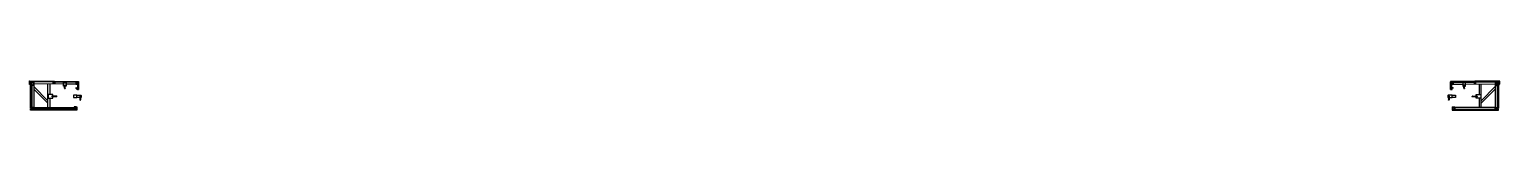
# Model space of a CAD drawing. Header units: millimetres. Extents: x 19868 to 801382, y -4805 to 85279.
# Drawn here: x 117258 to 160018, y 81229 to 82079 of the extents above; entities that cross this region are included whole.
import ezdxf

# ---------------------------------------------------------------- set-up
doc = ezdxf.new("R2010")
doc.units = ezdxf.units.MM
doc.header["$LTSCALE"] = 250
for name, pattern in [('AUDIT_I_191120105348-3', [2.3, 1.5, -0.8]), ('CENTER', [50.8, 31.75, -6.35, 6.35, -6.35]), ('HIDDEN', [9.525, 6.35, -3.175]), ('HIDDEN2', [4.7625, 3.175, -1.5875])]:
    doc.linetypes.add(name, pattern=pattern)
for name, color, linetype in [('0-Sheet', 7, 'Continuous'), ('A-ELE-7', 7, 'Continuous'), ('A-ETC-8', 8, 'Continuous'), ('A-FIN', 6, 'Continuous'), ('A-FIN-9', 7, 'Continuous'), ('A-HID2', 4, 'AUDIT_I_191120105348-3'), ('A-난간', 120, 'Continuous'), ('A-파라펫링', 7, 'Continuous'), ('EXTRUSION', 7, 'Continuous'), ('fastener', 1, 'Continuous'), ('S-TEEL', 4, 'Continuous'), ('SCREW', 1, 'Continuous')]:
    doc.layers.add(name, color=color, linetype=linetype)
pattern_1 = [(270, (11420.6058, 659.6988), (1.5875, -1.5875), [1.5875, -1.5875])]

# ---------------------------------------------------------------- blocks, each defined once
blk = doc.blocks.new('A$Cae507117')
at = {"layer": 'A-ETC-8'}
for points in [[(-50, 0), (-50, -50), (0, -50), (0, 0)], [(-46.8, -3.2), (-46.8, -46.8), (-3.2, -46.8), (-3.2, -3.2)]]:
    blk.add_lwpolyline(points, close=True, dxfattribs=at)
blk = doc.blocks.new('SHIELD1')
at = {"layer": 'fastener'}
for p, q in [((-4, 2), (-4, -3)), ((-2, 3), (-2, 2)), ((0, 5), (-1, 5)), ((0, 5), (0, -5)), ((10, 3), (0, 3)), ((14, 3), (10, 4)), ((10, 4), (10, -4)), ((10, 3), (10, -3)), ((14, 1), (10, 2)), ((32, 0), (10, 0)), ((29, 3), (14, 3)), ((14, 0), (14, 3)), ((16, 2), (14, 2)), ((16, 0), (16, 3)), ((19, 3), (16, 3)), ((19, 0), (19, 3)), ((21, 2), (19, 2)), ((21, 0), (21, 3)), ((24, 3), (21, 3)), ((24, 0), (24, 3)), ((26, 2), (24, 2)), ((29, 3), (26, 3)), ((26, 0), (26, 3)), ((34, 3), (29, 3)), ((29, 0), (29, 3)), ((32, 1), (29, 3)), ((32, 1), (32, 0)), ((34, 0), (32, 0)), ((34, 3), (34, -3)), ((35, 0), (34, 3)), ((-2, -1), (-2, -2)), ((10, -3), (0, -3)), ((0, -5), (-1, -5)), ((32, -1), (10, -1)), ((14, -3), (10, -4)), ((14, -3), (14, -1)), ((16, -3), (14, -3)), ((29, -3), (14, -3)), ((16, -4), (16, -1)), ((19, -4), (16, -4)), ((19, -4), (19, -1)), ((21, -3), (19, -3)), ((21, -4), (21, -1)), ((24, -4), (21, -4)), ((24, -4), (24, -1)), ((26, -3), (24, -3)), ((26, -4), (26, -1)), ((29, -4), (26, -4)), ((29, -4), (29, -1)), ((32, -2), (29, -4)), ((34, -3), (29, -3)), ((32, -1), (34, 0)), ((32, -1), (32, -2)), ((35, 0), (34, -3))]:
    blk.add_line(p, q, dxfattribs=at)
for centre, radius, start, end in [((-1, 2), 3, 90, 180), ((-1, 1), 3, 115.5784, 158.7086), ((-1, 0), 3, 119.4243, 162.6798), ((-1, 1), 3, 197.1823, 240.5288), ((-1, 0), 3, 202.0949, 244.7504), ((-1, -3), 3, 180, 270), ((10, -11), 8.86, 63.3789, 87.1797)]:
    blk.add_arc(centre, radius, start, end, dxfattribs=at)
blk = doc.blocks.new('PH-4-16')
at = {"layer": 'SCREW'}
for p, q in [((-2, 0), (-2, -1)), ((2, 0), (2, -2)), ((-2, -1), (-2, -1)), ((-2, -1), (-2, -1)), ((0, -1), (-2, -1)), ((0, -1), (-2, -1)), ((-2, -1), (-2, -2)), ((0, -1), (-2, -1)), ((0, -1), (-2, -1)), ((2, -2), (-2, -3)), ((2, -2), (-2, -2)), ((2, -2), (-2, -3)), ((2, -2), (-2, -2)), ((-2, -2), (-2, -2)), ((2, -3), (-2, -4)), ((2, -3), (-2, -4)), ((2, -3), (-2, -3)), ((2, -3), (-2, -4)), ((-2, -3), (-2, -3)), ((-2, -4), (-2, -3)), ((-2, -3), (-2, -3)), ((2, -4), (-2, -5)), ((2, -4), (-2, -5)), ((2, -4), (-2, -5)), ((-2, -4), (-2, -4)), ((2, -5), (-2, -5)), ((2, -5), (-2, -6)), ((-2, -5), (-2, -5)), ((-2, -5), (-2, -5)), ((-2, -5), (-2, -6)), ((2, -6), (-2, -6)), ((2, -6), (-2, -6)), ((2, -6), (-2, -6)), ((-2, -6), (-2, -6)), ((-2, -6), (-2, -6)), ((-2, -6), (-2, -7)), ((2, -7), (-2, -8)), ((2, -7), (-2, -8)), ((-2, -7), (-2, -8)), ((-2, -7), (-2, -7)), ((2, -7), (-2, -7)), ((2, -7), (-2, -7)), ((2, -8), (-2, -9)), ((2, -8), (-2, -9)), ((2, -8), (-2, -9)), ((2, -8), (-2, -8)), ((-2, -9), (-2, -8)), ((-2, -8), (-2, -8)), ((-2, -9), (-2, -9)), ((2, -9), (-2, -10)), ((2, -9), (-2, -10)), ((2, -9), (-2, -10)), ((-2, -9), (-2, -10)), ((2, -10), (-2, -10)), ((-2, -10), (-2, -10)), ((-2, -10), (-2, -10)), ((2, -10), (-2, -11)), ((2, -10), (-2, -11)), ((-2, -10), (-2, -11)), ((2, -11), (-2, -11)), ((2, -11), (-2, -11)), ((-2, -11), (-2, -11)), ((-2, -11), (-2, -11)), ((-2, -11), (-2, -14)), ((-2, -14), (-1, -14)), ((0, -16), (-2, -14)), ((-1, -13), (-1, -14)), ((-1, -14), (0, -16)), ((2, -14), (0, -12)), ((0, -16), (2, -14)), ((2, -2), (2, -3)), ((2, -2), (2, -2)), ((2, -2), (2, -2)), ((2, -3), (2, -4)), ((2, -3), (2, -3)), ((2, -3), (2, -3)), ((2, -4), (2, -4)), ((2, -4), (2, -5)), ((2, -5), (2, -5)), ((2, -6), (2, -5)), ((2, -6), (2, -6)), ((2, -6), (2, -7)), ((2, -7), (2, -7)), ((2, -7), (2, -7)), ((2, -7), (2, -8)), ((2, -8), (2, -8)), ((2, -8), (2, -8)), ((2, -8), (2, -9)), ((2, -9), (2, -10)), ((2, -9), (2, -9)), ((2, -10), (2, -10)), ((2, -10), (2, -10)), ((2, -11), (2, -11)), ((2, -11), (2, -14))]:
    blk.add_line(p, q, dxfattribs=at)
at = {"layer": 'SCREW', "color": 1, "linetype": 'CENTER'}
blk.add_line((0, 4), (0, -18), dxfattribs=at)
at = {"layer": 'SCREW', "linetype": 'HIDDEN2'}
blk.add_line((-2, -4), (-2, -5), dxfattribs=at)
at = {"layer": 'SCREW'}
blk.add_lwpolyline([(3, 1), (3, 0), (-3, 0), (-3, 1, -0.336479), (-3, 2, -0.138717), (3, 2, -0.336479)], format="xyb", close=True, dxfattribs=at)
blk.add_lwpolyline([(-3, 2), (-2, 2), (-2, 2), (-2, 2), (-2, 2), (-1, 2), (-1, 2), (-1, 2), (-1, 2), (-1, 2), (-1, 2), (0, 2), (0, 2), (-1, 1), (-1, 1), (-1, 1), (0, 1), (0, 1), (0, 1), (0, 1), (0, 1), (0, 1), (0, 1), (0, 1), (0, 1), (1, 1), (1, 1), (1, 1), (0, 2), (0, 2), (1, 2), (1, 2), (1, 2), (1, 2), (1, 2), (1, 2), (2, 2), (2, 2), (2, 2), (2, 2), (3, 2)], dxfattribs=at)
for centre, radius, start, end in [((-2, -1), 0.0931, 139.8661, 209.9246), ((-2, -2), 0.0931, 139.8661, 209.9246), ((-2, -4), 0.0931, 139.8661, 209.9246), ((-2, -5), 0.0931, 139.8661, 209.9246), ((-2, -6), 0.0931, 139.8661, 209.9246), ((-2, -7), 0.0931, 139.8661, 209.9246), ((-2, -9), 0.0931, 139.8661, 209.9246), ((-2, -10), 0.0931, 139.8661, 209.9246), ((-2, -11), 0.0931, 139.8661, 209.9246), ((0, -13), 0.815, 27.365, 180), ((0, -1), 0.0605, 310.7271, 69.3149), ((2, -2), 0.0931, 319.8661, 29.9246), ((2, -3), 0.0931, 319.8661, 29.9246), ((2, -4), 0.0931, 319.8661, 29.9246), ((2, -6), 0.0931, 319.8661, 29.9246), ((2, -7), 0.0931, 319.8661, 29.9246), ((2, -8), 0.0931, 319.8661, 29.9246), ((2, -9), 0.0931, 319.8661, 29.9246), ((2, -11), 0.0931, 319.8661, 29.9246)]:
    blk.add_arc(centre, radius, start, end, dxfattribs=at)
blk = doc.blocks.new('너트 M12')
for p, q in [((-9, 0), (9, 0)), ((-10, -9), (-10, -1)), ((9, -10), (-9, -10)), ((0, -8), (0, -1)), ((10, -1), (10, -9))]:
    blk.add_line(p, q)
for centre, start, end in [((-9, -1), 90, 180), ((-9, -9), 180, 270), ((9, -1), 0, 90), ((9, -9), 270, 0)]:
    blk.add_arc(centre, 0.5, start, end)
at = {"extrusion": (0, 0, -1)}
for centre, major_axis, ratio, start_param, end_param in [((-5, -1), (-4.75, 0.31), 0.185359, -0.024388, 3.141593), ((5, -1), (4.75, 0.31), 0.185108, 3.141593, 6.30754), ((-5, -9), (4.75, 0.31), 0.187111, 0, 3.166211), ((5, -9), (-4.75, 0.31), 0.185991, 3.117121, 6.283185)]:
    blk.add_ellipse(centre, major_axis=major_axis, ratio=ratio, start_param=start_param, end_param=end_param, dxfattribs=at)
blk = doc.blocks.new('m12 set anchor')
at = {"layer": 'A-ETC-8', "color": 1}
for p, q in [((-11, 5), (-11, 13)), ((-11, 3), (-1, 4)), ((-11, 0), (-11, 3)), ((-11, 0), (-1, 1)), ((-11, 0), (0, 0)), ((0, 14), (-10, 14)), ((0, 4), (-10, 4)), ((-5, 21), (-6, 20)), ((-6, 20), (6, 20)), ((-6, -49), (-6, 20)), ((-5, 21), (5, 21)), ((-5, -49), (-5, 21)), ((-5, 5), (-5, 13)), ((-1, 1), (-1, 4)), ((11, 3), (-1, 3)), ((0, 26), (0, -84)), ((0, 14), (9, 14)), ((0, 4), (9, 4)), ((0, 2), (11, 3)), ((0, -1), (0, 2)), ((0, -1), (11, 0)), ((6, 20), (5, 21)), ((5, -49), (5, 21)), ((5, 5), (5, 13)), ((6, -49), (6, 20)), ((11, 5), (11, 13)), ((11, 0), (11, 3)), ((-8, -67), (-7, -49)), ((-4, -67), (-8, -67)), ((-7, -49), (0, -49)), ((6, -47), (-6, -47)), ((-6, -67), (-6, -77)), ((6, -69), (-6, -69)), ((6, -71), (-6, -71)), ((0, -79), (-6, -77)), ((-6, -77), (0, -77)), ((3, -61), (-4, -55)), ((3, -61), (-3, -54)), ((-2, -64), (1, -64)), ((-2, -65), (1, -65)), ((-2, -67), (0, -67)), ((0, -49), (4, -49)), ((0, -67), (8, -67)), ((6, -77), (0, -77)), ((0, -79), (6, -77)), ((7, -49), (4, -49)), ((6, -67), (6, -77)), ((8, -67), (7, -49))]:
    blk.add_line(p, q, dxfattribs=at)
for centre, radius, start, end in [((-10, 13), 1.47, 90, 180), ((-10, 5), 1.47, 180, 270), ((-7, 13), 1.47, 0, 90), ((-7, 5), 1.47, 270, 0), ((-4, 13), 1.47, 90, 180), ((-4, 5), 1.47, 180, 270), ((4, 13), 1.47, 0, 90), ((4, 5), 1.47, 270, 0), ((7, 13), 1.47, 90, 180), ((7, 5), 1.47, 180, 270), ((9, 13), 1.47, 0, 90), ((9, 5), 1.47, 270, 0), ((-2, -54), 1.2, 45, 225), ((-2, -54), 1.68, 45, 225), ((-2, -66), 1.68, 90, 225.5847), ((-2, -66), 1.2, 90, 270), ((1, -50), 3.6, 225, 18.0378), ((1, -50), 3.12, 225, 20.9333), ((1, -62), 2.4, 270, 45), ((1, -62), 1.92, 270, 45)]:
    blk.add_arc(centre, radius, start, end, dxfattribs=at)
blk = doc.blocks.new('A$C2bd9863b')
at = {"layer": 'S-TEEL', "transparency": 33554687}
h = blk.add_hatch(dxfattribs=at)
h.set_pattern_fill('JIS_LC_20A', color=8, scale=1.5, angle=270)
h.set_pattern_definition([(315, (-33263.79, 3054.842), (21.213203, 21.213203), []), (315, (-33263.79, 3053.342), (21.213203, 21.213203), [])])
h.paths.add_polyline_path([(390, 5), (390, 0), (310, 0), (310, 5)])
at = {"layer": 'S-TEEL'}
h = blk.add_hatch(dxfattribs=at)
h.set_pattern_fill('DASH', color=1, scale=0.5, angle=180)
h.set_pattern_definition([(180, (1236.1481, -11423.6058), (-1.5875, -1.5875), [1.5875, -1.5875])])
h.paths.add_polyline_path([(343, 0), (343, 5), (356, 5), (356, 0)])
h = blk.add_hatch(dxfattribs=at)
h.set_pattern_fill('DASH', color=1, scale=0.5, angle=90)
h.set_pattern_definition(pattern_1)
h.paths.add_polyline_path([(0, -294), (-6, -294), (-6, -306), (0, -306)])
h = blk.add_hatch(dxfattribs=at)
h.set_pattern_fill('DASH', color=1, scale=0.5, angle=90)
h.set_pattern_definition(pattern_1)
h.paths.add_polyline_path([(0, -294), (-6, -294), (-6, -306), (0, -306)])
at = {"layer": '0-Sheet'}
for p, q in [((747, -97), (747, 127)), ((750, 130), (750, -100)), ((708, -73), (708, -70)), ((708, -70), (720, -70)), ((720, -73), (708, -73)), ((720, -100), (720, -73)), ((750, -100), (720, -100)), ((723, -70), (723, -97)), ((723, -97), (747, -97))]:
    blk.add_line(p, q, dxfattribs=at)
at = {"layer": '0-Sheet', "color": 6, "const_width": 1}
blk.add_lwpolyline([(-605, 40), (-605, 120), (720, 101), (720, -23), (737, -32)], dxfattribs=at)
at = {"layer": 'A-ETC-8'}
for p, q in [((-650, 121), (-677, 147)), ((-677, 53), (-650, 80)), ((720, 101), (-650, 121)), ((-650, 80), (-650, 121)), ((-608, 80), (-650, 80)), ((-608, 53), (-608, 80)), ((-605, 19), (-605, -625, 0)), ((310, 57), (-555, 69)), ((-555, 19), (-555, -625, 0)), ((719, 51), (390, 56)), ((720, 101), (747, 127)), ((720, 101), (720, -70)), ((-555, -625, 0), (625, -625)), ((675, -675), (-555, -675, 0)), ((675, -675), (675, -618)), ((697, -697), (675, -675))]:
    blk.add_line(p, q, dxfattribs=at)
for points in [[(-642, 31), (-607, 31), (-607, 42), (-605, 42), (-605, 29), (-640, 29, -0.226541), (-644, 25), (-644, 11), (-646, 11), (-646, 27, 0.414214)], [(-642, -641), (-607, -641), (-607, -652), (-605, -652), (-605, -639), (-640, -639, 0.226541), (-644, -635), (-644, -621), (-646, -621), (-646, -637, -0.414214)]]:
    blk.add_lwpolyline(points, format="xyb", close=True, dxfattribs=at)
for points in [[(-605, 19), (-605, 119), (-555, 119), (-555, 19)], [(-602, 22), (-602, 116), (-558, 116), (-558, 22)], [(390, 90), (390, 0), (310, 0), (310, 90)], [(390, 5), (390, 0), (310, 0), (310, 5)], [(330, 9), (330, 5), (370, 5), (370, 9)], [(700, -70), (730, -70), (730, -67), (703, -67), (703, -40), (700, -40)], [(625, -600), (625, -675), (670, -675), (670, -600)], [(628, -603), (628, -672), (667, -672), (667, -603)]]:
    blk.add_lwpolyline(points, close=True, dxfattribs=at)
at = {"layer": 'A-ETC-8', "elevation": 0}
for points in [[(-140, -625), (-140, 63)], [(-90, 63), (-90, -250)], [(-90, -350), (-90, -625)]]:
    blk.add_lwpolyline(points, dxfattribs=at)
at = {"layer": 'A-ETC-8'}
for points in [[(-555, -16), (-140, -431)], [(-140, -502), (-555, -87)]]:
    blk.add_lwpolyline(points, dxfattribs=at)
at = {"layer": 'A-ETC-8', "elevation": 0}
for points in [[(-130, -350), (0, -350), (0, -250), (-130, -250)], [(0, -250), (-6, -250), (-6, -350), (0, -350)]]:
    blk.add_lwpolyline(points, close=True, dxfattribs=at)
at = {"layer": 'A-ETC-8'}
for centre, radius, start, end in [((-657, 43), 24, 341.8248, 18.1752), ((36, 163), 24, 250.9985, 287.3488), ((710, -164), 64.5, 81.0843, 98.9157), ((-653, -653, 0), 24, 341.8248, 18.1752), ((723, -608, 0), 24, 161.8248, 198.1752)]:
    blk.add_arc(centre, radius, start, end, dxfattribs=at)
at = {"layer": 'A-ETC-8', "extrusion": (0, 0, -1)}
for centre, major_axis in [((-620, 43), (7.59, 0)), ((35, 126), (-0.11, -7.59)), ((686, -608, 0), (-7.59, 0))]:
    blk.add_ellipse(centre, major_axis=major_axis, ratio=0.987937, dxfattribs=at)
at = {"layer": 'A-ETC-8'}
for centre, major_axis, ratio in [((710, -87), (0, 10), 0.999542), ((-616, -653, 0), (7.59, 0), 0.987937)]:
    blk.add_ellipse(centre, major_axis=major_axis, ratio=ratio, dxfattribs=at)
at = {"layer": 'A-FIN'}
blk.add_lwpolyline([(-609, -641), (-609, -645), (-650, -645), (-650, 35), (-611, 35), (-611, 31), (-646, 31), (-646, -641), (-609, -641)], close=True, dxfattribs=at)
at = {"layer": 'A-FIN-9'}
for p, q in [((-680, 50), (-680, 150)), ((-680, 150), (28, 140)), ((-608, 50), (-680, 50)), ((-677, 147), (-677, 53)), ((25, 137), (-677, 147)), ((-677, 53), (-605, 53)), ((-608, 43), (-608, 50)), ((-605, 43), (-608, 43)), ((-605, 53), (-605, 43)), ((43, 140), (750, 130)), ((747, 127), (46, 137))]:
    blk.add_line(p, q, dxfattribs=at)
for points in [[(28, 140), (28, 114), (35, 114), (35, 111), (25, 111), (25, 137)], [(43, 140), (43, 114), (36, 114), (36, 111), (46, 111), (46, 137)], [(673, -608), (673, -615), (700, -615), (700, -700), (-650, -700), (-650, -660), (-608, -660), (-608, -653)], [(673, -608), (673, -608), (670, -608), (670, -618), (697, -618), (697, -697), (-647, -697), (-647, -663), (-605, -663), (-605, -653), (-608, -653), (-608, -653)]]:
    blk.add_lwpolyline(points, dxfattribs=at)
at = {"layer": 'fastener'}
for p, q in [((129, -300), (-38, -300, 0)), ((-31, -296, 0), (-29, -294, 0)), ((-31, -296, 0), (-29, -294, 0)), ((-20, -296, 0), (-31, -296, 0)), ((-31, -296, 0), (-31, -305, 0)), ((-20, -296, 0), (-31, -296, 0)), ((-31, -296, 0), (-31, -305, 0)), ((-20, -305, 0), (-31, -305, 0)), ((-31, -305, 0), (-29, -306, 0)), ((-20, -305, 0), (-31, -305, 0)), ((-31, -305, 0), (-29, -306, 0)), ((-20, -294, 0), (-29, -294, 0)), ((-29, -294, 0), (-29, -306, 0)), ((-20, -294, 0), (-29, -294, 0)), ((-29, -294, 0), (-29, -306, 0)), ((-20, -306, 0), (-29, -306, 0)), ((-20, -306, 0), (-29, -306, 0)), ((89, -294), (0, -294)), ((0, -306), (89, -306)), ((89, -294), (89, -306)), ((92, -294), (89, -294)), ((89, -306), (92, -306)), ((92, -294), (92, -306)), ((106, -296), (92, -296)), ((106, -305), (92, -305)), ((93, -306), (93, -294)), ((96, -294), (93, -294)), ((96, -306), (93, -306)), ((111, -294), (96, -294)), ((96, -306), (111, -306)), ((97, -298), (97, -302)), ((101, -298), (101, -299)), ((101, -299), (108, -299)), ((101, -301), (108, -301)), ((101, -302), (101, -302)), ((117, -294), (106, -296)), ((106, -305), (117, -306)), ((111, -297), (109, -299)), ((111, -303), (109, -302)), ((112, -296), (112, -295)), ((112, -305), (112, -304)), ((117, -294), (117, -294)), ((117, -306), (117, -306)), ((119, -305), (119, -296))]:
    blk.add_line(p, q, dxfattribs=at)
at = {"layer": 'fastener', "color": 8, "linetype": 'HIDDEN'}
for p, q in [((-6, -294, 0), (0, -294)), ((0, -306), (-6, -306, 0))]:
    blk.add_line(p, q, dxfattribs=at)
at = {"layer": 'fastener'}
for centre, radius, start, end in [((99, -298), 2, 90, 180), ((99, -302), 2, 180, 270), ((99, -298), 2, 0, 90), ((99, -302), 2, 270, 0), ((101, -299), 0.5, 180, 270), ((101, -302), 0.5, 90, 180), ((108, -296), 3, 270, 303.6901), ((108, -304), 3, 56.3099, 90), ((111, -295), 1, 0, 90), ((111, -296), 1, 303.6901, 0), ((111, -304), 1, 0, 56.3099), ((111, -305), 1, 270, 0), ((117, -296), 1.5, 0, 90), ((117, -305), 1.5, 270, 0)]:
    blk.add_arc(centre, radius, start, end, dxfattribs=at)
at = {"layer": 'S-TEEL', "color": 1}
blk.add_lwpolyline([(343, 0), (343, 5), (356, 5), (356, 0)], close=True, dxfattribs=at)
at = {"layer": 'S-TEEL', "elevation": 0}
blk.add_lwpolyline([(-11, -280), (-6, -280), (-6, -320), (-11, -320)], close=True, dxfattribs=at)
at = {"layer": 'S-TEEL', "color": 1, "elevation": 0}
blk.add_lwpolyline([(0, -294), (-6, -294), (-6, -306), (0, -306)], close=True, dxfattribs=at)
blk.add_lwpolyline([(0, -294), (-6, -294), (-6, -306), (0, -306)], close=True, dxfattribs=at)
at = {"linetype": 'ByBlock', "rotation": 180}
blk.add_blockref('SHIELD1', (703, -54), dxfattribs=at)
at = {"layer": 'A-ETC-8', "xscale": -1, "rotation": 179.1736701433417}
blk.add_blockref('A$Cae507117', (59, 60), dxfattribs=at)
at = {"layer": 'A-ETC-8'}
for p in [(720, 101), (-555, -625, 0)]:
    blk.add_blockref('A$Cae507117', p, dxfattribs=at)
at = {"layer": 'EXTRUSION', "xscale": -1}
for p, rotation in [((-608, 46), 90), ((39, 114), 359.1736701433173), ((-607, -648), 90), ((673, -612), 270)]:
    blk.add_blockref('PH-4-16', p, dxfattribs=dict(at, rotation=rotation))
at = {"layer": 'EXTRUSION'}
for p, rotation in [((-607, 38), 90), ((31, 114), 359.1736701433173), ((714, -73), 180), ((-608, -656), 90)]:
    blk.add_blockref('PH-4-16', p, dxfattribs=dict(at, rotation=rotation))
at = {"layer": 'fastener'}
blk.add_blockref('m12 set anchor', (350, 9), dxfattribs=at)
at = {"layer": 'fastener', "linetype": 'HIDDEN', "xscale": -1, "rotation": 270}
blk.add_blockref('너트 M12', (-11, -300, 0), dxfattribs=at)
blk.add_blockref('너트 M12', (-11, -300, 0), dxfattribs=at)
blk = doc.blocks.new('C49BE3F48')
at = {"layer": 'A-ELE-7', "color": 8}
blk.add_arc((100, -75), 11, 324.9032, 215.0968, dxfattribs=at)
at = {"layer": 'A-ETC-8', "color": 8, "elevation": 0}
blk.add_lwpolyline([(91, -105), (0, -105), (0, -45), (115, -45, -0.414214), (130, -60), (130, -90, -0.414214), (115, -105), (109, -105)], format="xyb", dxfattribs=at)
at = {"layer": 'A-HID2', "color": 5, "elevation": 0}
blk.add_lwpolyline([(0, -45), (-100, -45), (-100, -105), (0, -105)], dxfattribs=at)
at = {"layer": 'A-난간', "color": 8}
for p, q in [((91, -75), (91, -175)), ((109, -75), (109, -175))]:
    blk.add_line(p, q, dxfattribs=at)
for centre, start, end in [((100, -75), 0, 180), ((100, -175), 180, 0)]:
    blk.add_arc(centre, 9, start, end, dxfattribs=at)
blk = doc.blocks.new('청소용고리')
at = {"layer": 'A-파라펫링'}
blk.add_blockref('C49BE3F48', (0, 75), dxfattribs=at)

msp = doc.modelspace()

# ---------------------------------------------------------------- block references
at = {"layer": 'A-FIN-9'}
msp.add_blockref('A$C2bd9863b', (117938.2, 81928.9), dxfattribs=at)
at = {"layer": 'A-FIN-9', "xscale": -1}
msp.add_blockref('A$C2bd9863b', (159338.2, 81928.9), dxfattribs=at)
at = {"layer": 'A-파라펫링'}
msp.add_blockref('C49BE3F48', (118638.2, 81703.9), dxfattribs=at)
at = {"layer": 'A-파라펫링', "xscale": -1}
msp.add_blockref('청소용고리', (158638.2, 81628.9), dxfattribs=at)

doc.saveas('drawing.dxf')
